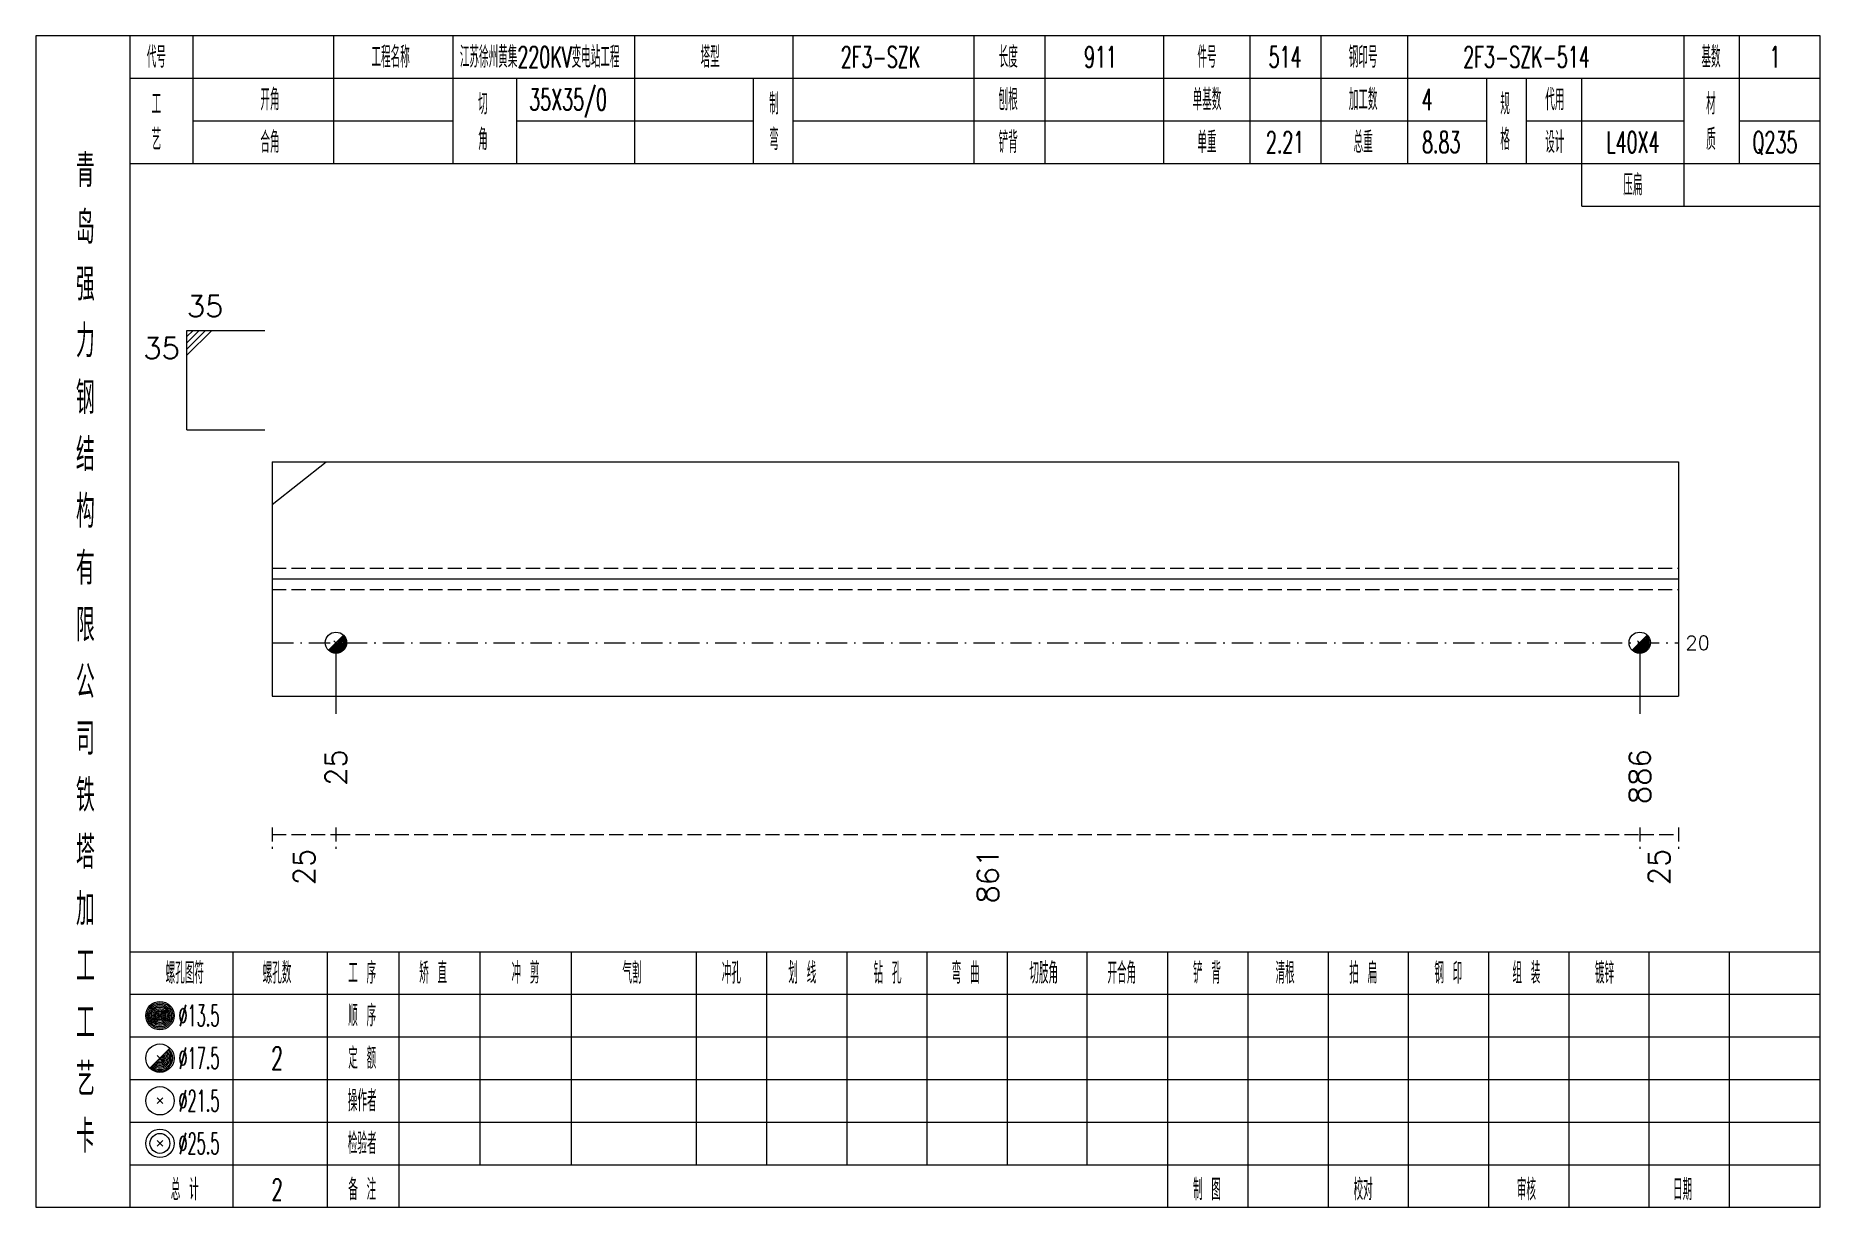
# Model space of a CAD drawing. Extents: x 0 to 4623, y -1159 to 4890.
# Drawn here: x 4359.6 to 4611, y 2475 to 2640 of the extents above; entities that cross this region are included whole.
import ezdxf
from ezdxf.enums import TextEntityAlignment as Align

# ---------------------------------------------------------------- set-up
doc = ezdxf.new("R2010")
doc.units = 0
doc.header["$MEASUREMENT"] = 0
doc.linetypes.add('一点画线', pattern=[5.2, 3, -1, 0.2, -1])
doc.linetypes.add('虚线', pattern=[2.75, 2, -0.75])
doc.layers.get('0').update_dxf_attribs({"linetype": 'CONTINUOUS', "lineweight": 25})
for name, color, linetype, lineweight in [('1', 7, 'CONTINUOUS', 25), ('4', 7, 'CONTINUOUS', 25), ('5', 7, 'CONTINUOUS', 25)]:
    doc.layers.add(name, color=color, linetype=linetype, lineweight=lineweight)
doc.styles.get("Standard").update_dxf_attribs({"font": 'simplex.shx', "width": 0.7, "height": 3, "bigfont": 'gbhzfs.shx'})

msp = doc.modelspace()

# ---------------------------------------------------------------- texts
at = {"color": 7, "linetype": 'Continuous', "lineweight": 13}
msp.add_text('35', height=3, dxfattribs=at).set_placement((4380.9, 2599.5), align=Align.BOTTOM_LEFT)
msp.add_text('35', height=3, dxfattribs=at).set_placement((4379.9, 2597.5), align=Align.TOP_RIGHT)
msp.add_text('20', height=2, dxfattribs=at).set_placement((4592, 2554.5), align=Align.MIDDLE_LEFT)
at = {"color": 8, "linetype": 'Continuous', "lineweight": 9}
for s, p in [('25', (4397.4, 2525.5)), ('861', (4493.732, 2525.5)), ('25', (4588.282, 2525.5))]:
    msp.add_text(s, height=3, rotation=90, dxfattribs=at).set_placement(p, align=Align.MIDDLE_RIGHT)
at = {"layer": '1', "color": 7, "linetype": 'Continuous', "lineweight": 13}
for s, p in [('25', (4401.9, 2539.5)), ('886', (4585.564, 2539.5))]:
    msp.add_text(s, height=3, rotation=90, dxfattribs=at).set_placement(p, align=Align.MIDDLE_RIGHT)
at = {"layer": '4', "color": 1, "linetype": 'Continuous', "lineweight": 13}
for s, height, width, p in [('代号', 3, 0.6, (4376.6, 2637)), ('工程名称', 3, 0.6, (4409.6, 2637)), ('江苏徐州黄集220KV变电站工程', 3, 0.6, (4430.6, 2637)), ('塔型', 3, 0.6, (4454.6, 2637)), ('2F3-SZK', 3, 0.6, (4478.6, 2637)), ('长度', 3, 0.6, (4496.6, 2637)), ('911', 3, 0.6, (4509.6, 2637)), ('件号', 3, 0.6, (4524.6, 2637)), ('514', 3, 0.6, (4535.6, 2637)), ('钢印号', 3, 0.6, (4546.6, 2637)), ('2F3-SZK-514', 3, 0.6, (4569.6, 2637)), ('基数', 3, 0.6, (4595.6, 2637)), ('1', 3, 0.6, (4604.6, 2637)), ('开角', 3, 0.6, (4392.6, 2631)), ('35X35/0', 3, 0.6, (4434.6, 2631)), ('制', 3, 0.6, (4463.6, 2630.4)), ('刨根', 3, 0.6, (4496.6, 2631)), ('单基数', 3, 0.6, (4524.6, 2631)), ('加工数', 3, 0.6, (4546.6, 2631)), ('4', 3, 0.6, (4555.6, 2631)), ('规', 3, 0.6, (4566.6, 2630.4)), ('代用', 3, 0.6, (4573.6, 2631)), ('材', 3, 0.6, (4595.6, 2630.4)), ('工', 3, 0.6, (4376.6, 2630.4)), ('切', 3, 0.6, (4422.6, 2630.4)), ('艺', 3, 0.6, (4376.6, 2625.4)), ('角', 3, 0.6, (4422.6, 2625.4)), ('弯', 3, 0.6, (4463.6, 2625.4)), ('格', 3, 0.6, (4566.6, 2625.4)), ('质', 3, 0.6, (4595.6, 2625.4)), ('合角', 3, 0.6, (4392.6, 2625)), ('铲背', 3, 0.6, (4496.6, 2625)), ('单重', 3, 0.6, (4524.6, 2625)), ('2.21', 3, 0.6, (4535.6, 2625)), ('总重', 3, 0.6, (4546.6, 2625)), ('8.83', 3, 0.6, (4557.6, 2625)), ('设计', 3, 0.6, (4573.6, 2625)), ('L40X4', 3, 0.6, (4584.6, 2625)), ('Q235', 3, 0.6, (4604.6, 2625)), ('青', 4.6, 0.8, (4366.6, 2621)), ('压扁', 3, 0.6, (4584.6, 2619)), ('岛', 4.6, 0.8, (4366.6, 2613)), ('强', 4.6, 0.8, (4366.6, 2605)), ('力', 4.6, 0.8, (4366.6, 2597)), ('钢', 4.6, 0.8, (4366.6, 2589)), ('结', 4.6, 0.8, (4366.6, 2581)), ('构', 4.6, 0.8, (4366.6, 2573)), ('有', 4.6, 0.8, (4366.6, 2565)), ('限', 4.6, 0.8, (4366.6, 2557)), ('公', 4.6, 0.8, (4366.6, 2549)), ('司', 4.6, 0.8, (4366.6, 2541)), ('铁', 4.6, 0.8, (4366.6, 2533)), ('塔', 4.6, 0.8, (4366.6, 2525)), ('加', 4.6, 0.8, (4366.6, 2517)), ('工', 4.6, 0.8, (4366.6, 2509)), ('螺孔图符', 3, 0.6, (4380.6, 2508)), ('螺孔数', 3, 0.6, (4393.6, 2508)), ('工 序', 3, 0.6, (4405.6, 2508)), ('矫 直', 3, 0.6, (4415.6, 2508)), ('冲 剪', 3, 0.6, (4428.6, 2508)), ('气割', 3, 0.6, (4443.6, 2508)), ('冲孔', 3, 0.6, (4457.6, 2508)), ('划 线', 3, 0.6, (4467.6, 2508)), ('钻 孔', 3, 0.6, (4479.6, 2508)), ('弯 曲', 3, 0.6, (4490.6, 2508)), ('切肢角', 3, 0.6, (4501.6, 2508)), ('开合角', 3, 0.6, (4512.6, 2508)), ('铲 背', 3, 0.6, (4524.6, 2508)), ('清根', 3, 0.6, (4535.6, 2508)), ('拍 扁', 3, 0.6, (4546.6, 2508)), ('钢 印', 3, 0.6, (4558.6, 2508)), ('组 装', 3, 0.6, (4569.6, 2508)), ('镀锌', 3, 0.6, (4580.6, 2508)), ('工', 4.6, 0.8, (4366.6, 2501)), ('%%C13.5', 3, 0.5, (4382.6, 2502)), ('顺 序', 3, 0.6, (4405.6, 2502)), ('%%C17.5', 3, 0.5, (4382.6, 2496)), ('2', 3.2, 0.6, (4393.6, 2496)), ('定 额', 3, 0.6, (4405.6, 2496)), ('艺', 4.6, 0.8, (4366.6, 2493)), ('%%C21.5', 3, 0.5, (4382.6, 2490)), ('操作者', 3, 0.6, (4405.6, 2490)), ('卡', 4.6, 0.8, (4366.6, 2485)), ('%%C25.5', 3, 0.5, (4382.6, 2484)), ('检验者', 3, 0.6, (4405.6, 2484)), ('总 计', 3, 0.6, (4380.6, 2477.5)), ('2', 3, 0.6, (4393.6, 2477.5)), ('备 注', 3, 0.6, (4405.6, 2477.5)), ('制 图', 3, 0.6, (4524.6, 2477.5)), ('校对', 3, 0.6, (4546.6, 2477.5)), ('审核', 3, 0.6, (4569.6, 2477.5)), ('日期', 3, 0.6, (4591.6, 2477.5))]:
    msp.add_text(s, height=height, dxfattribs=dict(at, width=width)).set_placement(p, align=Align.MIDDLE_CENTER)

# ---------------------------------------------------------------- blocks, each defined once
blk = doc.blocks.new('孔17.5')
at = {"layer": '5', "color": 7, "linetype": 'Continuous', "lineweight": 13}
for p, q in [((-0.707, -0.707), (0.707, 0.707)), ((-0.2, 0.2), (0.2, -0.2))]:
    blk.add_line(p, q, dxfattribs=at)
blk.add_circle((0, 0), 1, dxfattribs=at)
for radius in [0.9, 0.8, 0.7, 0.6, 0.5, 0.4, 0.3, 0.2, 0.1]:
    blk.add_arc((0, 0), radius, 225, 45, dxfattribs=at)

# ---------------------------------------------------------------- linework, layer by layer
at = {"color": 7, "linetype": 'Continuous', "lineweight": 13}
for p, q in [((4380.9, 2598.5), (4391.9, 2598.5)), ((4380.9, 2584.5), (4380.9, 2598.5)), ((4381.775, 2598.5), (4380.9, 2597.625)), ((4382.65, 2598.5), (4380.9, 2596.75)), ((4383.525, 2598.5), (4380.9, 2595.875)), ((4384.4, 2598.5), (4380.9, 2595)), ((4380.9, 2584.5), (4391.9, 2584.5)), ((4392.9, 2574), (4400.511, 2580)), ((4401.9, 2554.5), (4401.9, 2544.5)), ((4585.564, 2554.5), (4585.564, 2544.5))]:
    msp.add_line(p, q, dxfattribs=at)
at = {"color": 7, "linetype": 'Continuous', "lineweight": 18}
for p, q in [((4392.9, 2580), (4392.9, 2547)), ((4392.9, 2580), (4591, 2580)), ((4591, 2580), (4591, 2547)), ((4392.9, 2563.5), (4591, 2563.5))]:
    msp.add_line(p, q, dxfattribs=at)
at = {"color": 1, "linetype": '虚线', "lineweight": 18}
for p, q in [((4392.9, 2565), (4591, 2565)), ((4392.9, 2562), (4591, 2562))]:
    msp.add_line(p, q, dxfattribs=at)
at = {"color": 3, "linetype": '一点画线', "lineweight": 13}
msp.add_line((4392.9, 2554.5), (4591, 2554.5), dxfattribs=at)
at = {"color": 8, "linetype": '虚线', "lineweight": 9}
for p, q in [((4392.9, 2528.5), (4392.9, 2525.5)), ((4392.9, 2527.5), (4401.9, 2527.5)), ((4401.9, 2528.5), (4401.9, 2525.5)), ((4401.9, 2528.5), (4401.9, 2525.5)), ((4401.9, 2527.5), (4585.564, 2527.5)), ((4585.564, 2528.5), (4585.564, 2525.5)), ((4585.564, 2528.5), (4585.564, 2525.5)), ((4585.564, 2527.5), (4591, 2527.5)), ((4591, 2528.5), (4591, 2525.5))]:
    msp.add_line(p, q, dxfattribs=at)
at = {"layer": '1', "color": 7, "linetype": 'Continuous', "lineweight": 18}
msp.add_line((4392.9, 2547), (4591, 2547), dxfattribs=at)
at = {"layer": '4', "color": 1, "linetype": 'Continuous', "lineweight": 18}
for p, q in [((4372.9, 2475), (4372.9, 2640)), ((4381.8, 2622), (4381.8, 2640)), ((4401.6, 2622), (4401.6, 2640)), ((4418.4, 2622), (4418.4, 2640)), ((4444, 2622), (4444, 2640)), ((4466.3, 2622), (4466.3, 2640)), ((4491.8, 2622), (4491.8, 2640)), ((4501.8, 2622), (4501.8, 2640)), ((4518.5, 2622), (4518.5, 2640)), ((4530.7, 2622), (4530.7, 2640)), ((4540.7, 2622), (4540.7, 2640)), ((4552.9, 2622), (4552.9, 2640)), ((4591.8, 2616), (4591.8, 2640)), ((4599.6, 2622), (4599.6, 2640)), ((4372.9, 2634), (4611, 2634)), ((4427.4, 2622), (4427.4, 2634)), ((4460.7, 2622), (4460.7, 2634)), ((4564, 2622), (4564, 2634)), ((4569.6, 2622), (4569.6, 2634)), ((4577.4, 2616), (4577.4, 2634)), ((4381.8, 2628), (4418.4, 2628)), ((4427.4, 2628), (4460.7, 2628)), ((4466.3, 2628), (4564, 2628)), ((4569.6, 2628), (4591.8, 2628)), ((4599.6, 2628), (4611, 2628)), ((4372.9, 2622), (4611, 2622)), ((4577.4, 2616), (4611, 2616)), ((4372.9, 2511), (4611, 2511)), ((4387.4, 2475), (4387.4, 2511)), ((4400.7, 2475), (4400.7, 2511)), ((4410.8, 2475), (4410.8, 2511)), ((4422.2, 2481), (4422.2, 2511)), ((4435.1, 2481), (4435.1, 2511)), ((4452.7, 2481), (4452.7, 2511)), ((4462.6, 2481), (4462.6, 2511)), ((4473.9, 2481), (4473.9, 2511)), ((4485.2, 2481), (4485.2, 2511)), ((4496.5, 2481), (4496.5, 2511)), ((4507.7, 2481), (4507.7, 2511)), ((4519.1, 2481), (4519.1, 2511)), ((4530.4, 2481), (4530.4, 2511)), ((4541.7, 2481), (4541.7, 2511)), ((4553, 2481), (4553, 2511)), ((4564.3, 2481), (4564.3, 2511)), ((4575.6, 2481), (4575.6, 2511)), ((4586.9, 2481), (4586.9, 2511)), ((4598.2, 2481), (4598.2, 2511)), ((4372.9, 2505), (4611, 2505)), ((4372.9, 2499), (4611, 2499)), ((4372.9, 2493), (4611, 2493)), ((4372.9, 2487), (4611, 2487)), ((4372.9, 2481), (4611, 2481)), ((4519.1, 2475), (4519.1, 2481)), ((4530.4, 2475), (4530.4, 2481)), ((4541.7, 2475), (4541.7, 2481)), ((4553, 2475), (4553, 2481)), ((4564.3, 2475), (4564.3, 2481)), ((4575.6, 2475), (4575.6, 2481)), ((4586.9, 2475), (4586.9, 2481)), ((4598.2, 2475), (4598.2, 2481))]:
    msp.add_line(p, q, dxfattribs=at)
at = {"layer": '4', "color": 7, "linetype": 'Continuous', "lineweight": 13}
for p, q in [((4376.9, 2501.8), (4377.3, 2502.2)), ((4377.3, 2501.8), (4376.9, 2502.2)), ((4375.686, 2494.586), (4378.514, 2497.414)), ((4376.7, 2496.4), (4377.5, 2495.6)), ((4376.7, 2489.6), (4377.5, 2490.4)), ((4376.7, 2490.4), (4377.5, 2489.6)), ((4376.7, 2483.6), (4377.5, 2484.4)), ((4376.7, 2484.4), (4377.5, 2483.6))]:
    msp.add_line(p, q, dxfattribs=at)
at = {"layer": '4', "color": 1, "linetype": 'Continuous', "lineweight": 18}
msp.add_lwpolyline([(4359.6, 2640), (4359.6, 2475), (4611, 2475), (4611, 2640)], close=True, dxfattribs=at)
at = {"layer": '4', "color": 7, "linetype": 'Continuous', "lineweight": 13}
for centre, radius in [((4377.1, 2502), 2), ((4377.1, 2502), 1.8), ((4377.1, 2502), 1.6), ((4377.1, 2502), 1.4), ((4377.1, 2502), 1.2), ((4377.1, 2502), 1), ((4377.1, 2502), 0.8), ((4377.1, 2502), 0.6), ((4377.1, 2502), 0.4), ((4377.1, 2502), 0.2), ((4377.1, 2496), 2), ((4377.1, 2490), 2), ((4377.1, 2484), 2), ((4377.1, 2484), 1.4)]:
    msp.add_circle(centre, radius, dxfattribs=at)
for radius in [1.8, 1.6, 1.4, 1.2, 1, 0.8, 0.6, 0.4, 0.2]:
    msp.add_arc((4377.1, 2496), radius, 225, 45, dxfattribs=at)

# ---------------------------------------------------------------- block references
at = {"layer": '1', "color": 7, "linetype": 'Continuous', "lineweight": 13, "xscale": 1.5, "yscale": 1.5, "zscale": 1.5}
for p in [(4401.9, 2554.5), (4585.564, 2554.5)]:
    msp.add_blockref('孔17.5', p, dxfattribs=at)

msp.set_redraw_order([(e.dxf.handle, doc.entitydb.next_handle()) for e in msp.query("TEXT MTEXT ATTDEF DIMENSION ARC_DIMENSION")])  # texts and dimensions are drawn at this point

doc.saveas('drawing.dxf')
